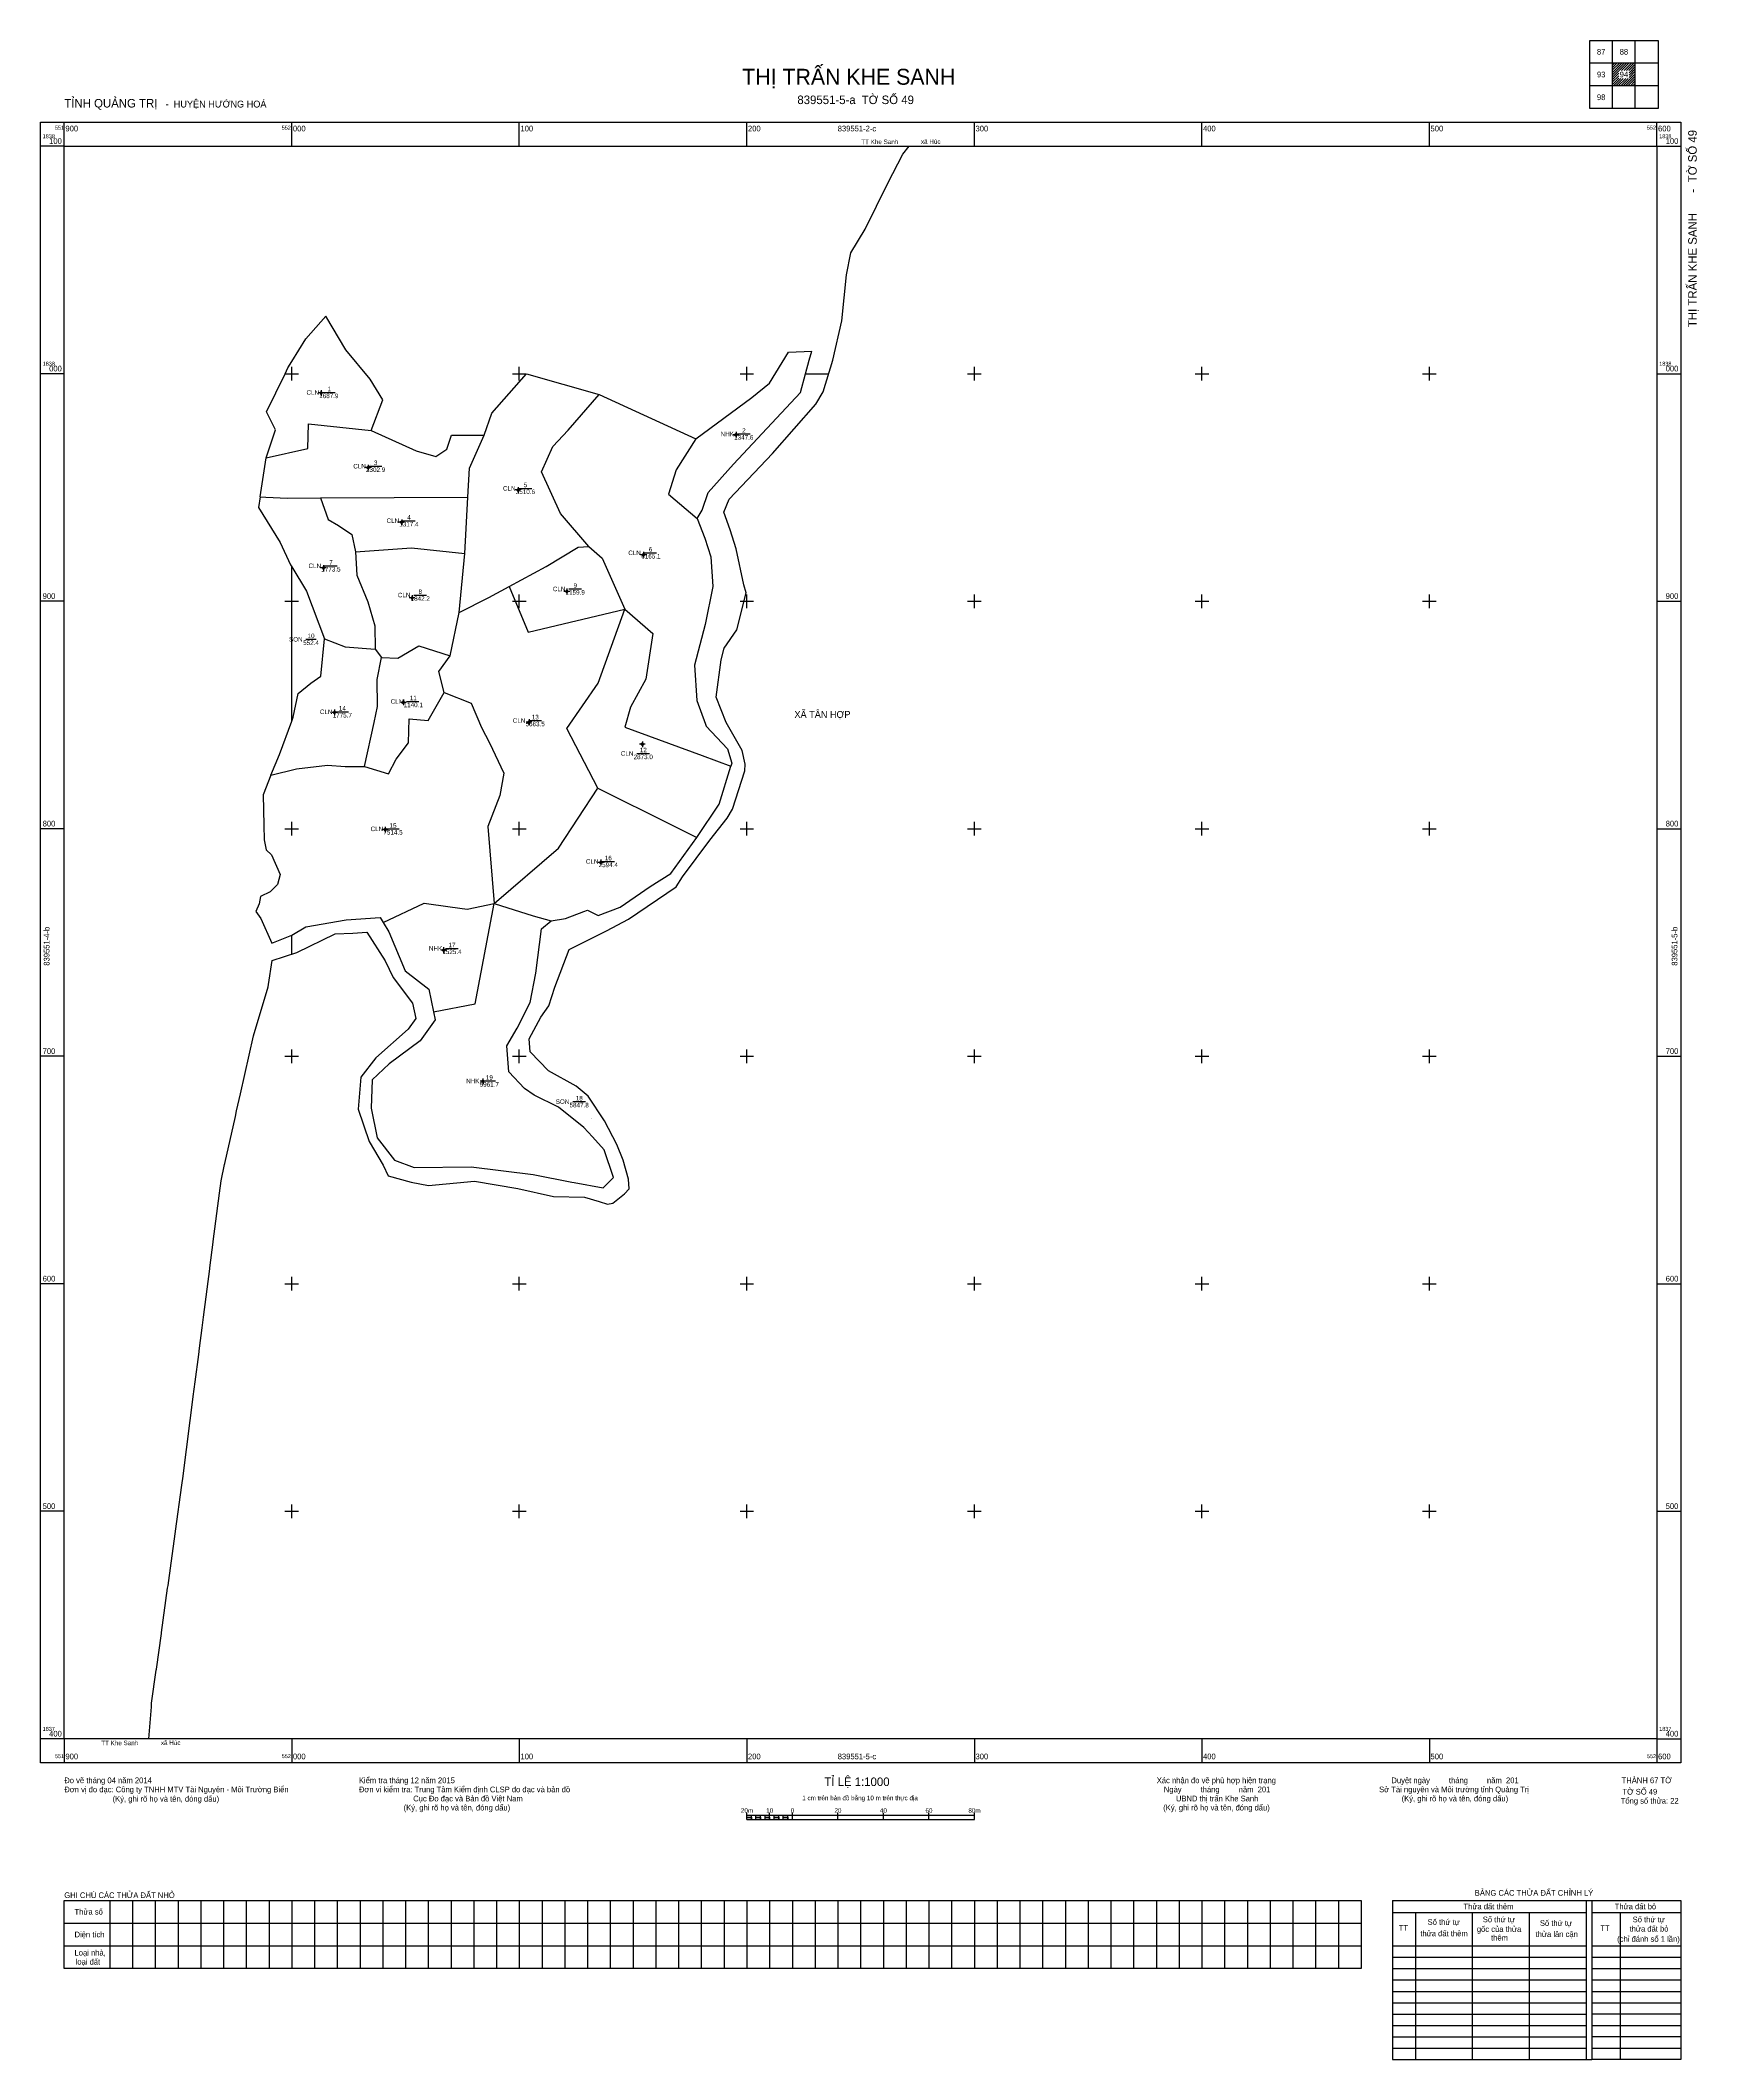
# Model space of a CAD drawing. Extents: x 551890 to 552618, y 1837259 to 1838146.
import ezdxf

# ---------------------------------------------------------------- set-up
doc = ezdxf.new("R2010")
doc.units = 0
for name, color, linetype in [('Level 10', 7, 'Continuous'), ('Level 11', 7, 'Continuous'), ('Level 13', 7, 'Continuous'), ('Level 15', 7, 'Continuous'), ('Level 24', 7, 'Continuous'), ('Level 28', 7, 'Continuous'), ('Level 31', 7, 'Continuous'), ('Level 36', 7, 'Continuous'), ('Level 46', 7, 'Continuous'), ('Level 48', 7, 'Continuous'), ('Level 49', 7, 'Continuous'), ('Level 63', 7, 'Continuous')]:
    doc.layers.add(name, color=color, linetype=linetype)

msp = doc.modelspace()

# ---------------------------------------------------------------- linework, layer by layer
at = {"layer": 'Level 10'}
for p, q in [((552135.08, 1837990.89), (552177.53, 1837971.3)), ((552012.55, 1837945.51), (552077.39, 1837945.78)), ((552076.06, 1837920.96), (552077.39, 1837945.78)), ((552073.52, 1837895.08), (552076.06, 1837920.96)), ((552069.55, 1837875.93), (552073.52, 1837895.08)), ((552036.71, 1837878.94), (552039.37, 1837875.32))]:
    msp.add_line(p, q, dxfattribs=at)
for points in [[(552034.82, 1837974.97), (552040.08, 1837988.54), (552034.38, 1837997.67), (552023.8, 1838010.42), (552015.03, 1838025.26)], [(552177.53, 1837971.3), (552202.17, 1837989.53), (552210.03, 1837995.78), (552218.24, 1838009.41), (552228.52, 1838009.96)], [(552084.53, 1837972.96), (552087.99, 1837982.63), (552103.19, 1838000), (552135.08, 1837990.89)], [(552130.53, 1837924.07), (552118.1, 1837938.51), (552109.7, 1837956.8), (552114.72, 1837968.05), (552121.49, 1837975.11), (552135.08, 1837990.89)], [(551988.79, 1837963.08), (552007, 1837967.16), (552007.35, 1837977.97), (552034.82, 1837974.97)], [(552034.82, 1837974.97), (552054.73, 1837966.1), (552063.37, 1837963.59), (552068.1, 1837966.83), (552070.24, 1837973.05), (552084.53, 1837972.96)], [(552077.39, 1837945.78), (552078.11, 1837958.5), (552084.53, 1837972.96)], [(552177.53, 1837971.3), (552169, 1837957.69), (552165.58, 1837947.09), (552178.11, 1837936.38)], [(551986.04, 1837945.89), (551988.57, 1837945.73), (551998.15, 1837945.29), (552012.55, 1837945.51)], [(552012.55, 1837945.51), (552015.99, 1837935.93), (552020.46, 1837933.28), (552026.42, 1837929.27), (552028, 1837921.67)], [(552095.5, 1837906.46), (552111.79, 1837915.28), (552125.84, 1837923.74), (552130.53, 1837924.07)], [(552130.53, 1837924.07), (552136.41, 1837918.92), (552146.39, 1837896.49)], [(552028, 1837921.67), (552052.63, 1837923.47), (552076.06, 1837920.96)], [(552028, 1837921.67), (552028.61, 1837911.5), (552033.4, 1837899.78), (552036.48, 1837889.14), (552036.71, 1837878.94)], [(552073.52, 1837895.08), (552086.57, 1837901.62), (552095.5, 1837906.46)], [(552095.5, 1837906.46), (552103.88, 1837886.41), (552146.39, 1837896.49)], [(552134.44, 1837817.76), (552120.92, 1837843.99), (552134.73, 1837863.92), (552146.39, 1837896.49)], [(552146.39, 1837896.49), (552158.68, 1837885.85), (552155.54, 1837865.7), (552148.9, 1837853.47), (552146.31, 1837844.69), (552180.41, 1837832.17), (552193.02, 1837827.54)], [(552014.41, 1837883.53), (552023.44, 1837879.97), (552036.71, 1837878.94)], [(552039.37, 1837875.32), (552046.65, 1837875.04), (552055.86, 1837880.45), (552069.55, 1837875.93)], [(552031.93, 1837827.29), (552036.27, 1837846.71), (552037.69, 1837853.74), (552037.59, 1837865.55), (552039.37, 1837875.32)], [(552067.03, 1837859.87), (552064.68, 1837869.11), (552069.55, 1837875.93)], [(552031.93, 1837827.29), (552042.55, 1837824.06), (552045.82, 1837830.58), (552051.25, 1837837.71), (552051.52, 1837848.29), (552059.9, 1837847.53), (552067.03, 1837859.87)], [(552067.03, 1837859.87), (552078.79, 1837855.2), (552083.37, 1837844.44), (552086.93, 1837837.83), (552093.2, 1837824.43), (552091.43, 1837814.56), (552086.16, 1837800.99), (552088.9, 1837767.18)], [(551990.8, 1837823.57), (552002.08, 1837826.36), (552015.63, 1837827.89), (552023.52, 1837827.36), (552031.93, 1837827.29)], [(552088.9, 1837767.18), (552117.2, 1837791.52), (552134.44, 1837817.76)], [(552134.44, 1837817.76), (552166.93, 1837801.65), (552178.02, 1837796.16)], [(552040.19, 1837758.72), (552058.13, 1837767.29), (552069.67, 1837765.67), (552077.04, 1837764.7), (552088.9, 1837767.18)], [(552062.35, 1837719.53), (552080.61, 1837723.01), (552088.9, 1837767.18)], [(552088.9, 1837767.18), (552106.05, 1837761.75), (552114, 1837759.54)]]:
    msp.add_lwpolyline(points, dxfattribs=at)
at = {"layer": 'Level 11'}
for p, q in [((552012.27, 1837991.54), (552011.64, 1837991.54)), ((552012.89, 1837992.16), (552012.27, 1837991.54)), ((552012.27, 1837991.54), (552012.89, 1837990.91)), ((552012.89, 1837992.79), (552012.89, 1837992.16)), ((552013.52, 1837991.54), (552012.89, 1837992.16)), ((552012.89, 1837990.91), (552013.52, 1837991.54)), ((552012.89, 1837990.91), (552012.89, 1837990.29)), ((552014.14, 1837991.54), (552013.52, 1837991.54)), ((552194.62, 1837973.14), (552193.99, 1837973.14)), ((552195.24, 1837973.76), (552194.62, 1837973.14)), ((552194.62, 1837973.14), (552195.24, 1837972.51)), ((552195.24, 1837974.39), (552195.24, 1837973.76)), ((552195.87, 1837973.14), (552195.24, 1837973.76)), ((552195.24, 1837972.51), (552195.87, 1837973.14)), ((552195.24, 1837972.51), (552195.24, 1837971.89)), ((552196.49, 1837973.14), (552195.87, 1837973.14)), ((552033.63, 1837959.36), (552033, 1837958.73)), ((552033.63, 1837959.98), (552033.63, 1837959.36)), ((552034.25, 1837958.73), (552033.63, 1837959.36)), ((552033, 1837958.73), (552032.38, 1837958.73)), ((552033, 1837958.73), (552033.63, 1837958.11)), ((552033.63, 1837958.11), (552034.25, 1837958.73)), ((552033.63, 1837958.11), (552033.63, 1837957.48)), ((552034.88, 1837958.73), (552034.25, 1837958.73)), ((552098.86, 1837948.93), (552098.24, 1837948.93)), ((552099.49, 1837949.56), (552098.86, 1837948.93)), ((552098.86, 1837948.93), (552099.49, 1837948.31)), ((552099.49, 1837950.18), (552099.49, 1837949.56)), ((552100.11, 1837948.93), (552099.49, 1837949.56)), ((552099.49, 1837948.31), (552100.11, 1837948.93)), ((552099.49, 1837948.31), (552099.49, 1837947.68)), ((552100.74, 1837948.93), (552100.11, 1837948.93)), ((552047.69, 1837934.71), (552047.06, 1837934.71)), ((552048.31, 1837935.34), (552047.69, 1837934.71)), ((552047.69, 1837934.71), (552048.31, 1837934.09)), ((552048.31, 1837935.96), (552048.31, 1837935.34)), ((552048.94, 1837934.71), (552048.31, 1837935.34)), ((552048.31, 1837934.09), (552048.94, 1837934.71)), ((552048.31, 1837934.09), (552048.31, 1837933.46)), ((552049.56, 1837934.71), (552048.94, 1837934.71)), ((552013.91, 1837915.24), (552013.28, 1837914.61)), ((552013.91, 1837915.86), (552013.91, 1837915.24)), ((552014.53, 1837914.61), (552013.91, 1837915.24)), ((552153.93, 1837920.45), (552153.31, 1837920.45)), ((552154.56, 1837921.07), (552153.93, 1837920.45)), ((552153.93, 1837920.45), (552154.56, 1837919.82)), ((552154.56, 1837921.7), (552154.56, 1837921.07)), ((552155.18, 1837920.45), (552154.56, 1837921.07)), ((552154.56, 1837919.82), (552155.18, 1837920.45)), ((552154.56, 1837919.82), (552154.56, 1837919.2)), ((552155.81, 1837920.45), (552155.18, 1837920.45)), ((552013.28, 1837914.61), (552012.66, 1837914.61)), ((552013.28, 1837914.61), (552013.91, 1837913.99)), ((552013.91, 1837913.99), (552014.53, 1837914.61)), ((552013.91, 1837913.99), (552013.91, 1837913.36)), ((552015.16, 1837914.61), (552014.53, 1837914.61)), ((552052.26, 1837901.44), (552051.63, 1837901.44)), ((552052.88, 1837902.06), (552052.26, 1837901.44)), ((552052.26, 1837901.44), (552052.88, 1837900.81)), ((552052.88, 1837902.69), (552052.88, 1837902.06)), ((552053.51, 1837901.44), (552052.88, 1837902.06)), ((552052.88, 1837900.81), (552053.51, 1837901.44)), ((552052.88, 1837900.81), (552052.88, 1837900.19)), ((552054.13, 1837901.44), (552053.51, 1837901.44)), ((552120.27, 1837904.32), (552119.64, 1837904.32)), ((552120.89, 1837904.95), (552120.27, 1837904.32)), ((552120.27, 1837904.32), (552120.89, 1837903.7)), ((552120.89, 1837905.57), (552120.89, 1837904.95)), ((552121.52, 1837904.32), (552120.89, 1837904.95)), ((552120.89, 1837903.7), (552121.52, 1837904.32)), ((552120.89, 1837903.7), (552120.89, 1837903.07)), ((552122.14, 1837904.32), (552121.52, 1837904.32)), ((552048.43, 1837855.55), (552047.81, 1837855.55)), ((552049.06, 1837856.18), (552048.43, 1837855.55)), ((552048.43, 1837855.55), (552049.06, 1837854.93)), ((552049.06, 1837856.8), (552049.06, 1837856.18)), ((552049.68, 1837855.55), (552049.06, 1837856.18)), ((552049.06, 1837854.93), (552049.68, 1837855.55)), ((552049.06, 1837854.93), (552049.06, 1837854.3)), ((552050.31, 1837855.55), (552049.68, 1837855.55)), ((552018.15, 1837851.13), (552017.52, 1837851.13)), ((552018.77, 1837851.76), (552018.15, 1837851.13)), ((552018.15, 1837851.13), (552018.77, 1837850.51)), ((552018.77, 1837852.38), (552018.77, 1837851.76)), ((552019.4, 1837851.13), (552018.77, 1837851.76)), ((552018.77, 1837850.51), (552019.4, 1837851.13)), ((552018.77, 1837850.51), (552018.77, 1837849.88)), ((552020.02, 1837851.13), (552019.4, 1837851.13)), ((552103.67, 1837846.89), (552103.05, 1837846.89)), ((552104.3, 1837847.51), (552103.67, 1837846.89)), ((552103.67, 1837846.89), (552104.3, 1837846.26)), ((552104.3, 1837848.14), (552104.3, 1837847.51)), ((552104.92, 1837846.89), (552104.3, 1837847.51)), ((552104.3, 1837846.26), (552104.92, 1837846.89)), ((552104.3, 1837846.26), (552104.3, 1837845.64)), ((552105.55, 1837846.89), (552104.92, 1837846.89)), ((552153.45, 1837837.1), (552152.83, 1837837.1)), ((552154.08, 1837837.73), (552153.45, 1837837.1)), ((552153.45, 1837837.1), (552154.08, 1837836.48)), ((552154.08, 1837838.35), (552154.08, 1837837.73)), ((552154.7, 1837837.1), (552154.08, 1837837.73)), ((552154.08, 1837836.48), (552154.7, 1837837.1)), ((552154.08, 1837836.48), (552154.08, 1837835.85)), ((552155.33, 1837837.1), (552154.7, 1837837.1)), ((552040.45, 1837799.61), (552039.83, 1837799.61)), ((552041.08, 1837800.23), (552040.45, 1837799.61)), ((552040.45, 1837799.61), (552041.08, 1837798.98)), ((552041.08, 1837800.86), (552041.08, 1837800.23)), ((552041.7, 1837799.61), (552041.08, 1837800.23)), ((552041.08, 1837798.98), (552041.7, 1837799.61)), ((552042.33, 1837799.61), (552041.7, 1837799.61)), ((552041.08, 1837798.98), (552041.08, 1837798.36)), ((552135.2, 1837785.22), (552134.57, 1837785.22)), ((552135.82, 1837785.85), (552135.2, 1837785.22)), ((552135.2, 1837785.22), (552135.82, 1837784.6)), ((552135.82, 1837786.47), (552135.82, 1837785.85)), ((552136.45, 1837785.22), (552135.82, 1837785.85)), ((552135.82, 1837784.6), (552136.45, 1837785.22)), ((552135.82, 1837784.6), (552135.82, 1837783.97)), ((552137.07, 1837785.22), (552136.45, 1837785.22)), ((552066.11, 1837746.63), (552065.48, 1837746.63)), ((552066.73, 1837747.25), (552066.11, 1837746.63)), ((552066.11, 1837746.63), (552066.73, 1837746)), ((552066.73, 1837747.88), (552066.73, 1837747.25)), ((552067.36, 1837746.63), (552066.73, 1837747.25)), ((552066.73, 1837746), (552067.36, 1837746.63)), ((552067.98, 1837746.63), (552067.36, 1837746.63)), ((552066.73, 1837746), (552066.73, 1837745.38)), ((552083.37, 1837689.04), (552082.75, 1837689.04)), ((552084, 1837689.67), (552083.37, 1837689.04)), ((552083.37, 1837689.04), (552084, 1837688.42)), ((552084, 1837690.29), (552084, 1837689.67)), ((552084.62, 1837689.04), (552084, 1837689.67)), ((552084, 1837688.42), (552084.62, 1837689.04)), ((552084, 1837688.42), (552084, 1837687.79)), ((552085.25, 1837689.04), (552084.62, 1837689.04))]:
    msp.add_line(p, q, dxfattribs=at)
for centre in [(552012.89, 1837991.54), (552195.24, 1837973.14), (552033.63, 1837958.73), (552099.49, 1837948.93), (552048.31, 1837934.71), (552154.56, 1837920.45), (552013.91, 1837914.61), (552052.88, 1837901.44), (552120.89, 1837904.32), (552049.06, 1837855.55), (552018.77, 1837851.13), (552104.3, 1837846.89), (552154.08, 1837837.1), (552041.08, 1837799.61), (552135.82, 1837785.22), (552066.73, 1837746.63), (552084, 1837689.04)]:
    msp.add_circle(centre, 0.15, dxfattribs=at)
at = {"layer": 'Level 13'}
for points in [[(552013.5, 1837991.76), (552019.02, 1837991.76)], [(552195.86, 1837973.52), (552201.44, 1837973.52)], [(552034.06, 1837959.34), (552039.58, 1837959.34)], [(552099.87, 1837949.6), (552105.45, 1837949.6)], [(552048.69, 1837935.38), (552054.21, 1837935.38)], [(552014.4, 1837915.56), (552019.96, 1837915.56)], [(552154.92, 1837921.28), (552160.32, 1837921.28)], [(552053.65, 1837902.71), (552059.21, 1837902.71)], [(552121.78, 1837905.39), (552127.3, 1837905.39)], [(552006.17, 1837883.26), (552010.69, 1837883.26)], [(552050.48, 1837855.94), (552055.88, 1837855.94)], [(552019.39, 1837851.4), (552024.97, 1837851.4)], [(552104.18, 1837847.56), (552109.74, 1837847.56)], [(552151.66, 1837833.08), (552157.22, 1837833.08)], [(552041.69, 1837799.94), (552047.25, 1837799.94)], [(552136.31, 1837785.62), (552141.83, 1837785.62)], [(552067.62, 1837747.41), (552073.14, 1837747.41)], [(552083.99, 1837689.16), (552089.57, 1837689.16)], [(552123.51, 1837680.06), (552129.07, 1837680.06)]]:
    msp.add_lwpolyline(points, dxfattribs=at)
at = {"layer": 'Level 24'}
for p, q in [((552225.83, 1838000), (552235.97, 1838000)), ((552000, 1837847.27), (552000, 1837915.06)), ((552000, 1837744.87), (552000, 1837753.27))]:
    msp.add_line(p, q, dxfattribs=at)
at = {"layer": 'Level 31'}
msp.add_line((551986.04, 1837945.89), (551988.79, 1837963.08), dxfattribs=at)
for points in [[(551988.79, 1837963.08), (551992.77, 1837975.26), (551988.92, 1837983.19), (551997.02, 1838000), (551998.28, 1838002.61), (552000, 1838005.37), (552006.17, 1838015.26), (552015.03, 1838025.26)], [(552178.11, 1837936.38), (552180.3, 1837940.02), (552183.02, 1837947.83), (552194.18, 1837960.29), (552223.58, 1837991.67), (552225.83, 1838000), (552227.43, 1838005.93), (552228.52, 1838009.96)], [(551986.04, 1837945.89), (551985.3, 1837941.13), (551994.83, 1837925.83), (551999.42, 1837916.01), (552000, 1837915.06), (552006.46, 1837904.48), (552014.41, 1837883.53)], [(552178.11, 1837936.38), (552181.56, 1837927.76), (552184.2, 1837919.53), (552185.03, 1837906.47), (552181.73, 1837889.73), (552177.07, 1837871.9), (552177.99, 1837856.36), (552181.82, 1837845.99), (552182.14, 1837845.11), (552191.46, 1837835.13), (552193.4, 1837828.77), (552193.02, 1837827.54)], [(551990.8, 1837823.57), (551994.61, 1837832.57), (552000, 1837847.27), (552000.64, 1837849.02), (552002.78, 1837859.45), (552008.41, 1837864.02), (552012.75, 1837867.11), (552014.41, 1837883.53)], [(552178.02, 1837796.16), (552187.85, 1837810.81), (552193.02, 1837827.54)], [(551990.8, 1837823.57), (551987.38, 1837814.85), (551987.78, 1837801.56), (551987.81, 1837795.19), (551988.68, 1837790.75), (551991.13, 1837788.5), (551994.83, 1837779.91), (551993.79, 1837775.47), (551990.54, 1837772.2), (551986.27, 1837770.27), (551985.62, 1837766.97), (551984.23, 1837763.62), (551986.46, 1837760.54), (551991.26, 1837749.68), (552000, 1837753.27), (552006.18, 1837756.85), (552023.96, 1837760.02), (552038.82, 1837760.96), (552040.19, 1837758.72)], [(552114, 1837759.54), (552120.32, 1837760.5), (552128.41, 1837763.62), (552130.01, 1837764.24), (552134.68, 1837761.91), (552144.39, 1837765.55), (552157.47, 1837774.54), (552166.54, 1837780.33), (552178.02, 1837796.16)], [(552062.35, 1837719.53), (552063.08, 1837716.07), (552056.47, 1837706.79), (552042.84, 1837696.66), (552035.29, 1837689.66), (552034.88, 1837677.22), (552037.5, 1837664.12), (552045.09, 1837654.35), (552053.82, 1837651.14), (552078.77, 1837651.38), (552106.1, 1837647.99), (552123.12, 1837644.73), (552124.08, 1837644.55), (552136.79, 1837642.2), (552141.45, 1837646.69), (552137.26, 1837658.86), (552132.12, 1837664.56), (552128.35, 1837668.74), (552117.25, 1837677.59), (552106.56, 1837682.87), (552102.24, 1837685.81), (552095.32, 1837693.17), (552094.45, 1837704.56), (552098.99, 1837712.38), (552104.7, 1837723.62), (552107.26, 1837736.58), (552109.71, 1837755.97), (552113.94, 1837759.53), (552114, 1837759.54)], [(552040.19, 1837758.72), (552042.68, 1837754.65), (552049.86, 1837737.59), (552060.25, 1837729.5), (552062.35, 1837719.53)]]:
    msp.add_lwpolyline(points, dxfattribs=at)
at = {"layer": 'Level 46'}
for p, q in [((551989.63, 1837730.49), (551989.79, 1837731.61)), ((551970.61, 1837652.89), (551975.23, 1837673.58)), ((551965.47, 1837618.53), (551968.21, 1837639.87)), ((551952.22, 1837515.54), (551956.84, 1837551.46)), ((551957.12, 1837553.67), (551957.53, 1837556.84)), ((551942.71, 1837446.66), (551945.43, 1837466.27))]:
    msp.add_line(p, q, dxfattribs=at)
for points in [[(551989.79, 1837731.61), (551991.3, 1837742.04), (552002.26, 1837745.6), (552019.04, 1837753.79), (552026.84, 1837754.12), (552033.02, 1837754.52), (552041, 1837741.98), (552044.62, 1837734.66), (552053.05, 1837723.34), (552054.46, 1837716.62), (552051.16, 1837711.98), (552036.98, 1837699.27), (552030.3, 1837690.84), (552029.18, 1837676.76), (552033.94, 1837662.52), (552040.2, 1837652.16), (552042.32, 1837647.43), (552052.48, 1837644.64), (552060.04, 1837643.24), (552080.28, 1837645.16), (552099.4, 1837641.83), (552115.02, 1837638.36), (552128.6, 1837638.08), (552135.1, 1837636.11), (552138.79, 1837635.06), (552141.09, 1837635.46), (552146.22, 1837639.56), (552148.24, 1837641.74), (552147.94, 1837645.91), (552145.58, 1837654.38), (552142.85, 1837661.2), (552137.38, 1837671.64), (552130.25, 1837682.4), (552125, 1837686.82), (552112.9, 1837693.57), (552104.79, 1837701.92), (552104.36, 1837707.62), (552109.48, 1837717.14), (552112.92, 1837722.11), (552115.55, 1837730.4), (552121.86, 1837746.9), (552138.28, 1837755.14), (552148, 1837760.32), (552168.96, 1837774.53), (552171.72, 1837778.9), (552183.71, 1837794.92), (552191.3, 1837804.64), (552193.73, 1837808.67), (552199.1, 1837825.4), (552199.21, 1837828.39), (552197.98, 1837834.46), (552190.95, 1837846.71), (552186.5, 1837857.86), (552188.74, 1837874.29), (552190.07, 1837879.38), (552195.66, 1837887.38), (552199.7, 1837903.63), (552198.72, 1837907.18), (552195.32, 1837923.08), (552192.69, 1837931.31), (552189.83, 1837939.17), (552192.28, 1837944.9), (552211.26, 1837964.96), (552230.28, 1837986.66), (552233.58, 1837991.96), (552237.73, 1838005.9), (552241.78, 1838023.26), (552243.84, 1838043.47), (552245.76, 1838053.12), (552252.04, 1838063.59), (552262.04, 1838083.77), (552268.6, 1838096.45), (552271.32, 1838100)], [(551975.23, 1837673.58), (551975.76, 1837675.95), (551977.44, 1837683.52), (551983.13, 1837709), (551989.63, 1837730.49)], [(551968.21, 1837639.87), (551968.89, 1837645.18), (551970.49, 1837652.37), (551970.61, 1837652.89)], [(551963.97, 1837606.95), (551965.43, 1837618.24), (551965.47, 1837618.53)], [(551959.45, 1837571.72), (551960.59, 1837580.62), (551961.2, 1837585.35), (551963.93, 1837606.61), (551963.97, 1837606.95)], [(551957.53, 1837556.84), (551959.08, 1837568.87), (551959.45, 1837571.72)], [(551956.84, 1837551.46), (551956.99, 1837552.67), (551957.12, 1837553.67)], [(551948.9, 1837491.3), (551951.71, 1837511.52), (551952.21, 1837515.45)], [(551946.96, 1837477.27), (551948.88, 1837491.13), (551948.9, 1837491.3)], [(551945.43, 1837466.27), (551945.59, 1837467.39), (551946.96, 1837477.27)], [(551940.44, 1837430.19), (551940.49, 1837430.58), (551942.67, 1837446.34), (551942.71, 1837446.66)], [(551938.32, 1837414.5), (551938.41, 1837415.61), (551940.44, 1837430.19)], [(551937.14, 1837400), (551938.29, 1837414.09), (551938.32, 1837414.5)]]:
    msp.add_lwpolyline(points, dxfattribs=at)
at = {"layer": 'Level 49'}
msp.add_line((552006.46, 1837904.49), (552014.41, 1837883.53), dxfattribs=at)
at = {"layer": 'Level 63'}
for p, q in [((552580.5, 1838135.63), (552581.37, 1838136.5)), ((552580.5, 1838134.57), (552582.43, 1838136.5)), ((552580.5, 1838133.51), (552583.49, 1838136.5)), ((552580.5, 1838132.45), (552584.55, 1838136.5)), ((552580.5, 1838131.39), (552585.61, 1838136.5)), ((552580.5, 1838130.33), (552583.25, 1838133.08)), ((552580.5, 1838129.27), (552583.25, 1838132.02)), ((552580.5, 1838128.21), (552583.25, 1838130.96)), ((552580.5, 1838127.14), (552583.25, 1838129.89)), ((552580.92, 1838126.5), (552584.17, 1838129.75)), ((552581.98, 1838126.5), (552585.23, 1838129.75)), ((552583.04, 1838126.5), (552586.29, 1838129.75)), ((552583.42, 1838133.25), (552586.67, 1838136.5)), ((552584.1, 1838126.5), (552587.35, 1838129.75)), ((552584.48, 1838133.25), (552587.73, 1838136.5)), ((552585.16, 1838126.5), (552590.5, 1838131.84)), ((552585.54, 1838133.25), (552588.79, 1838136.5)), ((552586.22, 1838126.5), (552590.5, 1838130.78)), ((552586.61, 1838133.25), (552589.86, 1838136.5)), ((552587.28, 1838126.5), (552590.5, 1838129.72)), ((552587.67, 1838133.25), (552590.5, 1838136.08)), ((552587.75, 1838132.27), (552590.5, 1838135.02)), ((552587.75, 1838131.21), (552590.5, 1838133.96)), ((552587.75, 1838130.15), (552590.5, 1838132.9)), ((552588.34, 1838126.5), (552590.5, 1838128.66)), ((552589.4, 1838126.5), (552590.5, 1838127.6)), ((552590.46, 1838126.5), (552590.5, 1838126.54)), ((552483.84, 1837329), (552610.5, 1837329)), ((552483.84, 1837329), (552483.84, 1837259)), ((552483.84, 1837323.63), (552568.84, 1837323.63)), ((552493.84, 1837323.63), (552493.84, 1837259)), ((552518.84, 1837323.63), (552518.84, 1837259)), ((552543.84, 1837323.63), (552543.84, 1837259)), ((552568.84, 1837329), (552568.84, 1837259)), ((552571.34, 1837329), (552571.34, 1837259)), ((552571.34, 1837323.63), (552610.5, 1837323.63)), ((552583.84, 1837323.63), (552583.84, 1837259)), ((552610.5, 1837329), (552610.5, 1837259)), ((552483.84, 1837309), (552568.84, 1837309)), ((552483.84, 1837304), (552568.84, 1837304)), ((552571.34, 1837309), (552610.5, 1837309)), ((552571.34, 1837304), (552610.5, 1837304)), ((552483.84, 1837299), (552568.84, 1837299)), ((552483.84, 1837294), (552568.84, 1837294)), ((552571.34, 1837299), (552610.5, 1837299)), ((552571.34, 1837294), (552610.5, 1837294)), ((552483.84, 1837289), (552568.84, 1837289)), ((552571.34, 1837289), (552610.5, 1837289)), ((552483.84, 1837284), (552568.84, 1837284)), ((552483.84, 1837279), (552568.84, 1837279)), ((552571.34, 1837284), (552610.5, 1837284)), ((552610.5, 1837279), (552571.34, 1837279)), ((552483.84, 1837274), (552568.84, 1837274)), ((552483.84, 1837269), (552568.84, 1837269)), ((552571.34, 1837274), (552610.5, 1837274)), ((552610.5, 1837269), (552571.34, 1837269)), ((552483.84, 1837264), (552568.84, 1837264)), ((552483.84, 1837259), (552568.84, 1837259)), ((552568.84, 1837259), (552571.34, 1837259)), ((552571.34, 1837264), (552610.5, 1837264)), ((552610.5, 1837259), (552571.34, 1837259))]:
    msp.add_line(p, q, dxfattribs=at)
for points in [[(552600.5, 1838116.5), (552570.5, 1838116.5), (552570.5, 1838146.5), (552600.5, 1838146.5)], [(551889.5, 1838110.5), (552610.5, 1838110.5), (552610.5, 1837389.5), (551889.5, 1837389.5)], [(551900, 1838100), (552600, 1838100), (552600, 1837400), (551900, 1837400)], [(552200, 1837364.5), (552200, 1837365.5), (552202, 1837365.5), (552202, 1837364.5)], [(552204, 1837364.5), (552204, 1837365.5), (552206, 1837365.5), (552206, 1837364.5)], [(552208, 1837364.5), (552208, 1837365.5), (552210, 1837365.5), (552210, 1837364.5)], [(552212, 1837364.5), (552212, 1837365.5), (552214, 1837365.5), (552214, 1837364.5)], [(552216, 1837364.5), (552216, 1837365.5), (552218, 1837365.5), (552218, 1837364.5)]]:
    msp.add_lwpolyline(points, close=True, dxfattribs=at)
for points in [[(552580.5, 1838116.5), (552580.5, 1838146.5)], [(552590.5, 1838116.5), (552590.5, 1838146.5)], [(552600.5, 1838136.5), (552570.5, 1838136.5)], [(552600.5, 1838126.5), (552570.5, 1838126.5)], [(551900, 1838100), (551900, 1838110.5)], [(552000, 1838100), (552000, 1838110.5)], [(552100, 1838100), (552100, 1838110.5)], [(552200, 1838100), (552200, 1838110.5)], [(552300, 1838100), (552300, 1838110.5)], [(552400, 1838100), (552400, 1838110.5)], [(552500, 1838100), (552500, 1838110.5)], [(552600, 1838100), (552600, 1838110.5)], [(551900, 1838100), (551889.5, 1838100)], [(552600, 1838100), (552610.5, 1838100)], [(551900, 1838000), (551889.5, 1838000)], [(551997, 1838000), (552003, 1838000)], [(552000, 1837997), (552000, 1838003)], [(552097, 1838000), (552103, 1838000)], [(552100, 1837997), (552100, 1838003)], [(552197, 1838000), (552203, 1838000)], [(552200, 1837997), (552200, 1838003)], [(552297, 1838000), (552303, 1838000)], [(552300, 1837997), (552300, 1838003)], [(552397, 1838000), (552403, 1838000)], [(552400, 1837997), (552400, 1838003)], [(552497, 1838000), (552503, 1838000)], [(552500, 1837997), (552500, 1838003)], [(552600, 1838000), (552610.5, 1838000)], [(551900, 1837900), (551889.5, 1837900)], [(551997, 1837900), (552003, 1837900)], [(552000, 1837897), (552000, 1837903)], [(552097, 1837900), (552103, 1837900)], [(552100, 1837897), (552100, 1837903)], [(552197, 1837900), (552203, 1837900)], [(552200, 1837897), (552200, 1837903)], [(552297, 1837900), (552303, 1837900)], [(552300, 1837897), (552300, 1837903)], [(552397, 1837900), (552403, 1837900)], [(552400, 1837897), (552400, 1837903)], [(552497, 1837900), (552503, 1837900)], [(552500, 1837897), (552500, 1837903)], [(552600, 1837900), (552610.5, 1837900)], [(551900, 1837800), (551889.5, 1837800)], [(551997, 1837800), (552003, 1837800)], [(552000, 1837797), (552000, 1837803)], [(552097, 1837800), (552103, 1837800)], [(552100, 1837797), (552100, 1837803)], [(552197, 1837800), (552203, 1837800)], [(552200, 1837797), (552200, 1837803)], [(552297, 1837800), (552303, 1837800)], [(552300, 1837797), (552300, 1837803)], [(552397, 1837800), (552403, 1837800)], [(552400, 1837797), (552400, 1837803)], [(552497, 1837800), (552503, 1837800)], [(552500, 1837797), (552500, 1837803)], [(552600, 1837800), (552610.5, 1837800)], [(552000, 1837697), (552000, 1837703)], [(552100, 1837697), (552100, 1837703)], [(552200, 1837697), (552200, 1837703)], [(552300, 1837697), (552300, 1837703)], [(552400, 1837697), (552400, 1837703)], [(552500, 1837697), (552500, 1837703)], [(551900, 1837700), (551889.5, 1837700)], [(551997, 1837700), (552003, 1837700)], [(552097, 1837700), (552103, 1837700)], [(552197, 1837700), (552203, 1837700)], [(552297, 1837700), (552303, 1837700)], [(552397, 1837700), (552403, 1837700)], [(552497, 1837700), (552503, 1837700)], [(552600, 1837700), (552610.5, 1837700)], [(551900, 1837600), (551889.5, 1837600)], [(551997, 1837600), (552003, 1837600)], [(552000, 1837597), (552000, 1837603)], [(552097, 1837600), (552103, 1837600)], [(552100, 1837597), (552100, 1837603)], [(552197, 1837600), (552203, 1837600)], [(552200, 1837597), (552200, 1837603)], [(552297, 1837600), (552303, 1837600)], [(552300, 1837597), (552300, 1837603)], [(552397, 1837600), (552403, 1837600)], [(552400, 1837597), (552400, 1837603)], [(552497, 1837600), (552503, 1837600)], [(552500, 1837597), (552500, 1837603)], [(552600, 1837600), (552610.5, 1837600)], [(551900, 1837500), (551889.5, 1837500)], [(551997, 1837500), (552003, 1837500)], [(552000, 1837497), (552000, 1837503)], [(552097, 1837500), (552103, 1837500)], [(552100, 1837497), (552100, 1837503)], [(552197, 1837500), (552203, 1837500)], [(552200, 1837497), (552200, 1837503)], [(552297, 1837500), (552303, 1837500)], [(552300, 1837497), (552300, 1837503)], [(552397, 1837500), (552403, 1837500)], [(552400, 1837497), (552400, 1837503)], [(552497, 1837500), (552503, 1837500)], [(552500, 1837497), (552500, 1837503)], [(552600, 1837500), (552610.5, 1837500)], [(551900, 1837400), (551889.5, 1837400)], [(551900, 1837400), (551900, 1837389.5)], [(552000, 1837400), (552000, 1837389.5)], [(552100, 1837400), (552100, 1837389.5)], [(552200, 1837400), (552200, 1837389.5)], [(552300, 1837400), (552300, 1837389.5)], [(552400, 1837400), (552400, 1837389.5)], [(552500, 1837400), (552500, 1837389.5)], [(552600, 1837400), (552600, 1837389.5)], [(552600, 1837400), (552610.5, 1837400)], [(552200, 1837364.5), (552200, 1837367.5)], [(552200, 1837366.5), (552300, 1837366.5)], [(552202, 1837364.5), (552202, 1837366.5)], [(552204, 1837364.5), (552204, 1837366.5)], [(552206, 1837364.5), (552206, 1837366.5)], [(552208, 1837364.5), (552208, 1837366.5)], [(552210, 1837364.5), (552210, 1837367.5)], [(552210, 1837364.5), (552210, 1837366.5)], [(552212, 1837364.5), (552212, 1837366.5)], [(552214, 1837364.5), (552214, 1837366.5)], [(552216, 1837364.5), (552216, 1837366.5)], [(552218, 1837364.5), (552218, 1837366.5)], [(552220, 1837364.5), (552220, 1837367.5)], [(552240, 1837364.5), (552240, 1837367.5)], [(552260, 1837364.5), (552260, 1837367.5)], [(552280, 1837364.5), (552280, 1837367.5)], [(552300, 1837364.5), (552300, 1837367.5)], [(552200, 1837364.5), (552300, 1837364.5)], [(552470, 1837299), (551900, 1837299), (551900, 1837329), (552470, 1837329)], [(551920, 1837329), (551920, 1837299)], [(551930, 1837329), (551930, 1837299)], [(551940, 1837329), (551940, 1837299)], [(551950, 1837329), (551950, 1837299)], [(551960, 1837329), (551960, 1837299)], [(551970, 1837329), (551970, 1837299)], [(551980, 1837329), (551980, 1837299)], [(551990, 1837329), (551990, 1837299)], [(552000, 1837329), (552000, 1837299)], [(552010, 1837329), (552010, 1837299)], [(552020, 1837329), (552020, 1837299)], [(552030, 1837329), (552030, 1837299)], [(552040, 1837329), (552040, 1837299)], [(552050, 1837329), (552050, 1837299)], [(552060, 1837329), (552060, 1837299)], [(552070, 1837329), (552070, 1837299)], [(552080, 1837329), (552080, 1837299)], [(552090, 1837329), (552090, 1837299)], [(552100, 1837329), (552100, 1837299)], [(552110, 1837329), (552110, 1837299)], [(552120, 1837329), (552120, 1837299)], [(552130, 1837329), (552130, 1837299)], [(552140, 1837329), (552140, 1837299)], [(552150, 1837329), (552150, 1837299)], [(552160, 1837329), (552160, 1837299)], [(552170, 1837329), (552170, 1837299)], [(552180, 1837329), (552180, 1837299)], [(552190, 1837329), (552190, 1837299)], [(552200, 1837329), (552200, 1837299)], [(552210, 1837329), (552210, 1837299)], [(552220, 1837329), (552220, 1837299)], [(552230, 1837329), (552230, 1837299)], [(552240, 1837329), (552240, 1837299)], [(552250, 1837329), (552250, 1837299)], [(552260, 1837329), (552260, 1837299)], [(552270, 1837329), (552270, 1837299)], [(552280, 1837329), (552280, 1837299)], [(552290, 1837329), (552290, 1837299)], [(552300, 1837329), (552300, 1837299)], [(552310, 1837329), (552310, 1837299)], [(552320, 1837329), (552320, 1837299)], [(552330, 1837329), (552330, 1837299)], [(552340, 1837329), (552340, 1837299)], [(552350, 1837329), (552350, 1837299)], [(552360, 1837329), (552360, 1837299)], [(552370, 1837329), (552370, 1837299)], [(552380, 1837329), (552380, 1837299)], [(552390, 1837329), (552390, 1837299)], [(552400, 1837329), (552400, 1837299)], [(552410, 1837329), (552410, 1837299)], [(552420, 1837329), (552420, 1837299)], [(552430, 1837329), (552430, 1837299)], [(552440, 1837329), (552440, 1837299)], [(552450, 1837329), (552450, 1837299)], [(552460, 1837329), (552460, 1837299)], [(552470, 1837329), (552470, 1837299)], [(551900, 1837319), (552470, 1837319)], [(551900, 1837309), (552470, 1837309)]]:
    msp.add_lwpolyline(points, dxfattribs=at)

# ---------------------------------------------------------------- texts
at = {"layer": 'Level 13'}
for s, p in [('CLN ', (552006.46, 1837990.76)), ('1687.9', (552012.06, 1837989.25)), ('1', (552015.74, 1837992.27)), ('NHK ', (552188.5, 1837972.52)), ('1347.6', (552194.44, 1837971.01)), ('2', (552197.95, 1837974.03)), ('CLN ', (552027.02, 1837958.34)), ('3', (552036.11, 1837959.85)), ('2302.9', (552032.62, 1837956.83)), ('CLN ', (552092.82, 1837948.6)), ('5', (552101.94, 1837950.11)), ('3510.6', (552098.45, 1837947.09)), ('CLN ', (552041.65, 1837934.38)), ('1317.4', (552047.25, 1837932.87)), ('4', (552050.75, 1837935.89)), ('6', (552156.9, 1837921.79)), ('CLN ', (552007.35, 1837914.56)), ('1773.5', (552012.97, 1837913.05)), ('7', (552016.47, 1837916.07)), ('CLN ', (552147.89, 1837920.28)), ('6165.1', (552153.61, 1837918.77)), ('CLN ', (552114.74, 1837904.39)), ('9', (552123.83, 1837905.9)), ('CLN ', (552046.61, 1837901.71)), ('1842.2', (552052.24, 1837900.2)), ('8', (552055.72, 1837903.22)), ('1159.9', (552120.34, 1837902.88)), ('SON ', (551998.79, 1837882.26)), ('552.4', (552005.01, 1837880.75)), ('10', (552006.95, 1837883.77)), ('14', (552020.7, 1837851.91)), ('CLN ', (552043.45, 1837854.94)), ('1140.1', (552049.17, 1837853.43)), ('11', (552051.87, 1837856.45)), ('CLN ', (552012.34, 1837850.4)), ('1775.7', (552017.98, 1837848.89)), ('CLN ', (552097.13, 1837846.56)), ('5563.5', (552102.75, 1837845.05)), ('13', (552105.48, 1837848.07)), ('12', (552152.97, 1837833.59)), ('CLN ', (552144.62, 1837832.08)), ('2873.0', (552150.24, 1837830.57)), ('CLN ', (552034.64, 1837798.94)), ('15', (552042.97, 1837800.45)), ('7514.5', (552040.26, 1837797.43)), ('CLN ', (552129.27, 1837784.62)), ('2594.4', (552134.87, 1837783.11)), ('16', (552137.58, 1837786.13)), ('NHK ', (552060.27, 1837746.41)), ('1525.4', (552066.18, 1837744.9)), ('17', (552068.9, 1837747.92)), ('NHK ', (552076.63, 1837688.16)), ('5961.7', (552082.58, 1837686.65)), ('19', (552085.3, 1837689.67)), ('SON ', (552116, 1837679.06)), ('5847.8', (552122.09, 1837677.55)), ('18', (552124.8, 1837680.57))]:
    msp.add_text(s, height=2, dxfattribs=at).set_placement(p)
at = {"layer": 'Level 15'}
for s, p in [('CLN', (552012.75, 1837991.66)), ('1', (552012.87, 1837991.78)), ('NHK', (552195.08, 1837973.26)), ('2', (552195.22, 1837973.38)), ('CLN', (552033.48, 1837958.86)), ('3', (552033.59, 1837958.98)), ('CLN', (552099.34, 1837949.06)), ('5', (552099.45, 1837949.18)), ('CLN', (552048.17, 1837934.84)), ('4', (552048.28, 1837934.96)), ('7', (552013.86, 1837914.86)), ('CLN', (552154.41, 1837920.57)), ('6', (552154.52, 1837920.69)), ('CLN', (552013.76, 1837914.74)), ('CLN', (552052.74, 1837901.56)), ('8', (552052.85, 1837901.68)), ('CLN', (552120.75, 1837904.45)), ('9', (552120.86, 1837904.57)), ('SON', (552005.39, 1837882.55)), ('10', (552005.46, 1837882.67)), ('CLN', (552048.91, 1837855.68)), ('11', (552048.99, 1837855.8)), ('CLN', (552018.63, 1837851.26)), ('14', (552018.7, 1837851.38)), ('CLN', (552104.15, 1837847.01)), ('13', (552104.22, 1837847.13)), ('CLN', (552153.93, 1837837.23)), ('12', (552154.01, 1837837.35)), ('CLN', (552040.93, 1837799.73)), ('15', (552041, 1837799.85)), ('CLN', (552135.68, 1837785.35)), ('16', (552135.75, 1837785.47)), ('NHK', (552066.57, 1837746.75)), ('17', (552066.65, 1837746.87)), ('NHK', (552083.83, 1837689.17)), ('19', (552083.92, 1837689.29)), ('SON', (552131.59, 1837672.7)), ('18', (552131.66, 1837672.82))]:
    msp.add_text(s, height=0.1, dxfattribs=at).set_placement(p)
at = {"layer": 'Level 28'}
for p in [(552250.3, 1838100.87), (551916.24, 1837397.14)]:
    msp.add_text('TT Khe Sanh             xã Húc', height=2, rotation=0.24507, dxfattribs=at).set_placement(p)
at = {"layer": 'Level 36'}
for s, p in [('Lê Thị Hồng', (552197.92, 1837971.52)), ('Phan Thị Cam', (552033.43, 1837959.97))]:
    msp.add_text(s, height=0.2, dxfattribs=at).set_placement(p)
at = {"layer": 'Level 48'}
msp.add_text('XÃ TÂN HỢP', height=3, dxfattribs=at).set_placement((552220.93, 1837848.73))
at = {"layer": 'Level 63'}
for s, height, p in [('87', 2.5, (552573.64, 1838140.25)), ('88', 2.5, (552583.64, 1838140.25)), ('THỊ TRẤN KHE SANH', 7, (552198, 1838127)), ('93', 2.5, (552573.64, 1838130.25)), ('94', 2.5, (552583.64, 1838130.25)), ('TỈNH QUẢNG TRỊ', 3.75, (551900, 1838117)), ('  -  HUYỆN HƯỚNG HOÁ', 3, (551942.32, 1838117)), ('839551-5-a', 3.75, (552222.2, 1838118.5)), ('TỜ SỐ 49', 3.75, (552250.47, 1838118.5)), ('98', 2.5, (552573.64, 1838120.25)), ('1838', 1.75, (551890.5, 1838103.5)), ('100', 2.5, (551893.35, 1838101)), ('551', 1.75, (551895.88, 1838107.25)), ('900', 2.5, (551900.5, 1838106.5)), ('552', 1.75, (551995.56, 1838107.25)), ('000', 2.5, (552000.5, 1838106.5)), ('100', 2.5, (552100.5, 1838106.5)), ('200', 2.5, (552200.5, 1838106.5)), ('839551-2-c', 2.5, (552239.94, 1838106.5)), ('300', 2.5, (552300.5, 1838106.5)), ('400', 2.5, (552400.5, 1838106.5)), ('500', 2.5, (552500.5, 1838106.5)), ('552', 1.75, (552595.56, 1838107.25)), ('600', 2.5, (552600.5, 1838106.5)), ('1838', 1.75, (552601, 1838103.5)), ('100', 2.5, (552603.85, 1838101)), ('1838', 1.75, (551890.5, 1838003.5)), ('1838', 1.75, (552601, 1838003.5)), ('000', 2.5, (551893.35, 1838001)), ('000', 2.5, (552603.85, 1838001)), ('900', 2.5, (551890.5, 1837901)), ('900', 2.5, (552603.85, 1837901)), ('800', 2.5, (551890.5, 1837801)), ('800', 2.5, (552603.85, 1837801)), ('700', 2.5, (551890.5, 1837701)), ('700', 2.5, (552603.85, 1837701)), ('600', 2.5, (551890.5, 1837601)), ('600', 2.5, (552603.85, 1837601)), ('500', 2.5, (551890.5, 1837501)), ('500', 2.5, (552603.85, 1837501)), ('1837', 1.75, (551890.5, 1837403.5)), ('400', 2.5, (551893.35, 1837401)), ('1837', 1.75, (552601, 1837403.5)), ('400', 2.5, (552603.85, 1837401)), ('551', 1.75, (551895.88, 1837391.5)), ('900', 2.5, (551900.5, 1837391)), ('552', 1.75, (551995.56, 1837391.5)), ('000', 2.5, (552000.5, 1837391)), ('100', 2.5, (552100.5, 1837391)), ('200', 2.5, (552200.5, 1837391)), ('839551-5-c', 2.5, (552239.94, 1837391)), ('300', 2.5, (552300.5, 1837391)), ('400', 2.5, (552400.5, 1837391)), ('500', 2.5, (552500.5, 1837391)), ('552', 1.75, (552595.56, 1837391.5)), ('600', 2.5, (552600.5, 1837391)), ('Đo vẽ tháng 04 năm 2014', 2.5, (551900, 1837380.5)), ('Kiểm tra tháng 12 năm 2015', 2.5, (552029.5, 1837380.5)), ('TỈ LỆ 1:1000', 3.75, (552234.03, 1837379.25)), ('Xác nhận đo vẽ phù hợp hiện trạng', 2.5, (552380.17, 1837380.5)), ('Duyệt ngày         tháng         năm  201', 2.5, (552483.31, 1837380.5)), ('THÀNH 67 TỜ', 2.5, (552584.49, 1837380.5)), ('Đơn vị đo đạc: Công ty TNHH MTV Tài Nguyên - Môi Trường Biển', 2.5, (551900, 1837376.5)), ('(Ký, ghi rõ họ và tên, đóng dấu)', 2.5, (551921.25, 1837372.38)), ('Đơn vi kiểm tra: Trung Tâm Kiểm định CLSP đo đạc và bản đồ', 2.5, (552029.5, 1837376.5)), ('Cục Đo đạc và Bản đồ Việt Nam', 2.5, (552053.37, 1837372.5)), ('1 cm trên bản đồ bằng 10 m trên thực địa', 2, (552224.36, 1837373)), ('Ngày         tháng         năm  201', 2.5, (552383.28, 1837376.5)), ('UBND thị trấn Khe Sanh', 2.5, (552388.6, 1837372.5)), ('Sở Tài nguyên và Môi trường tỉnh Quảng Trị', 2.5, (552477.88, 1837376.5)), ('(Ký, ghi rõ họ và tên, đóng dấu)', 2.5, (552487.8, 1837372.5)), ('Tổng số thửa: 22', 2.5, (552584.09, 1837371.5)), ('TỜ SỐ 49', 2.5, (552584.84, 1837375.5)), ('(Ký, ghi rõ họ và tên, đóng dấu)', 2.5, (552049.16, 1837368.5)), ('20m', 2, (552197.38, 1837367.5)), ('10', 2, (552208.51, 1837367.5)), ('0', 2, (552219.29, 1837367.5)), ('20', 2, (552238.51, 1837367.5)), ('40', 2, (552258.51, 1837367.5)), ('60', 2, (552278.51, 1837367.5)), ('80m', 2, (552297.38, 1837367.5)), ('(Ký, ghi rõ họ và tên, đóng dấu)', 2.5, (552383.01, 1837368.5)), ('GHI CHÚ CÁC THỬA ĐẤT NHỎ', 2.5, (551900, 1837330)), ('BẢNG CÁC THỬA ĐẤT CHỈNH LÝ', 2.5, (552519.95, 1837331.02)), ('Thửa số', 2.5, (551904.5, 1837322.75)), ('Số thứ tự', 2.5, (552499.21, 1837318.22)), ('Thửa đất thêm', 2.5, (552514.98, 1837325.06)), ('Số thứ tự', 2.5, (552523.47, 1837319.36)), ('Số thứ tự', 2.5, (552548.56, 1837317.76)), ('Thửa đất bỏ', 2.5, (552581.44, 1837325.06)), ('Số thứ tự', 2.5, (552589.32, 1837319.36)), ('Diện tích', 2.5, (551904.5, 1837312.75)), ('TT', 2.5, (552486.54, 1837315.64)), ('thửa đất thêm', 2.5, (552496.01, 1837313.2)), ('gốc của thửa', 2.5, (552520.86, 1837315.11)), ('thêm', 2.5, (552527.11, 1837311.34)), ('thửa lân cận', 2.5, (552546.66, 1837312.9)), ('TT', 2.5, (552575.14, 1837315.52)), ('(chỉ đánh số 1 lần)', 2.5, (552582.53, 1837310.77)), ('thửa đất bỏ', 2.5, (552587.96, 1837315.28)), ('Loại nhà,', 2.5, (551904.5, 1837304.75)), ('loại đất', 2.5, (551905, 1837300.75))]:
    msp.add_text(s, height=height, dxfattribs=at).set_placement(p)
for s, height, p in [('TỜ SỐ 49', 3.75, (552617.5, 1838084.16)), (' - ', 3.75, (552617.5, 1838078.16)), ('THỊ TRẤN KHE SANH', 3.75, (552617.5, 1838020.46)), ('839551-4-b', 2.5, (551893.5, 1837739.8)), ('839551-5-b', 2.5, (552609, 1837739.8))]:
    msp.add_text(s, height=height, rotation=90, dxfattribs=at).set_placement(p)

doc.saveas('drawing.dxf')
